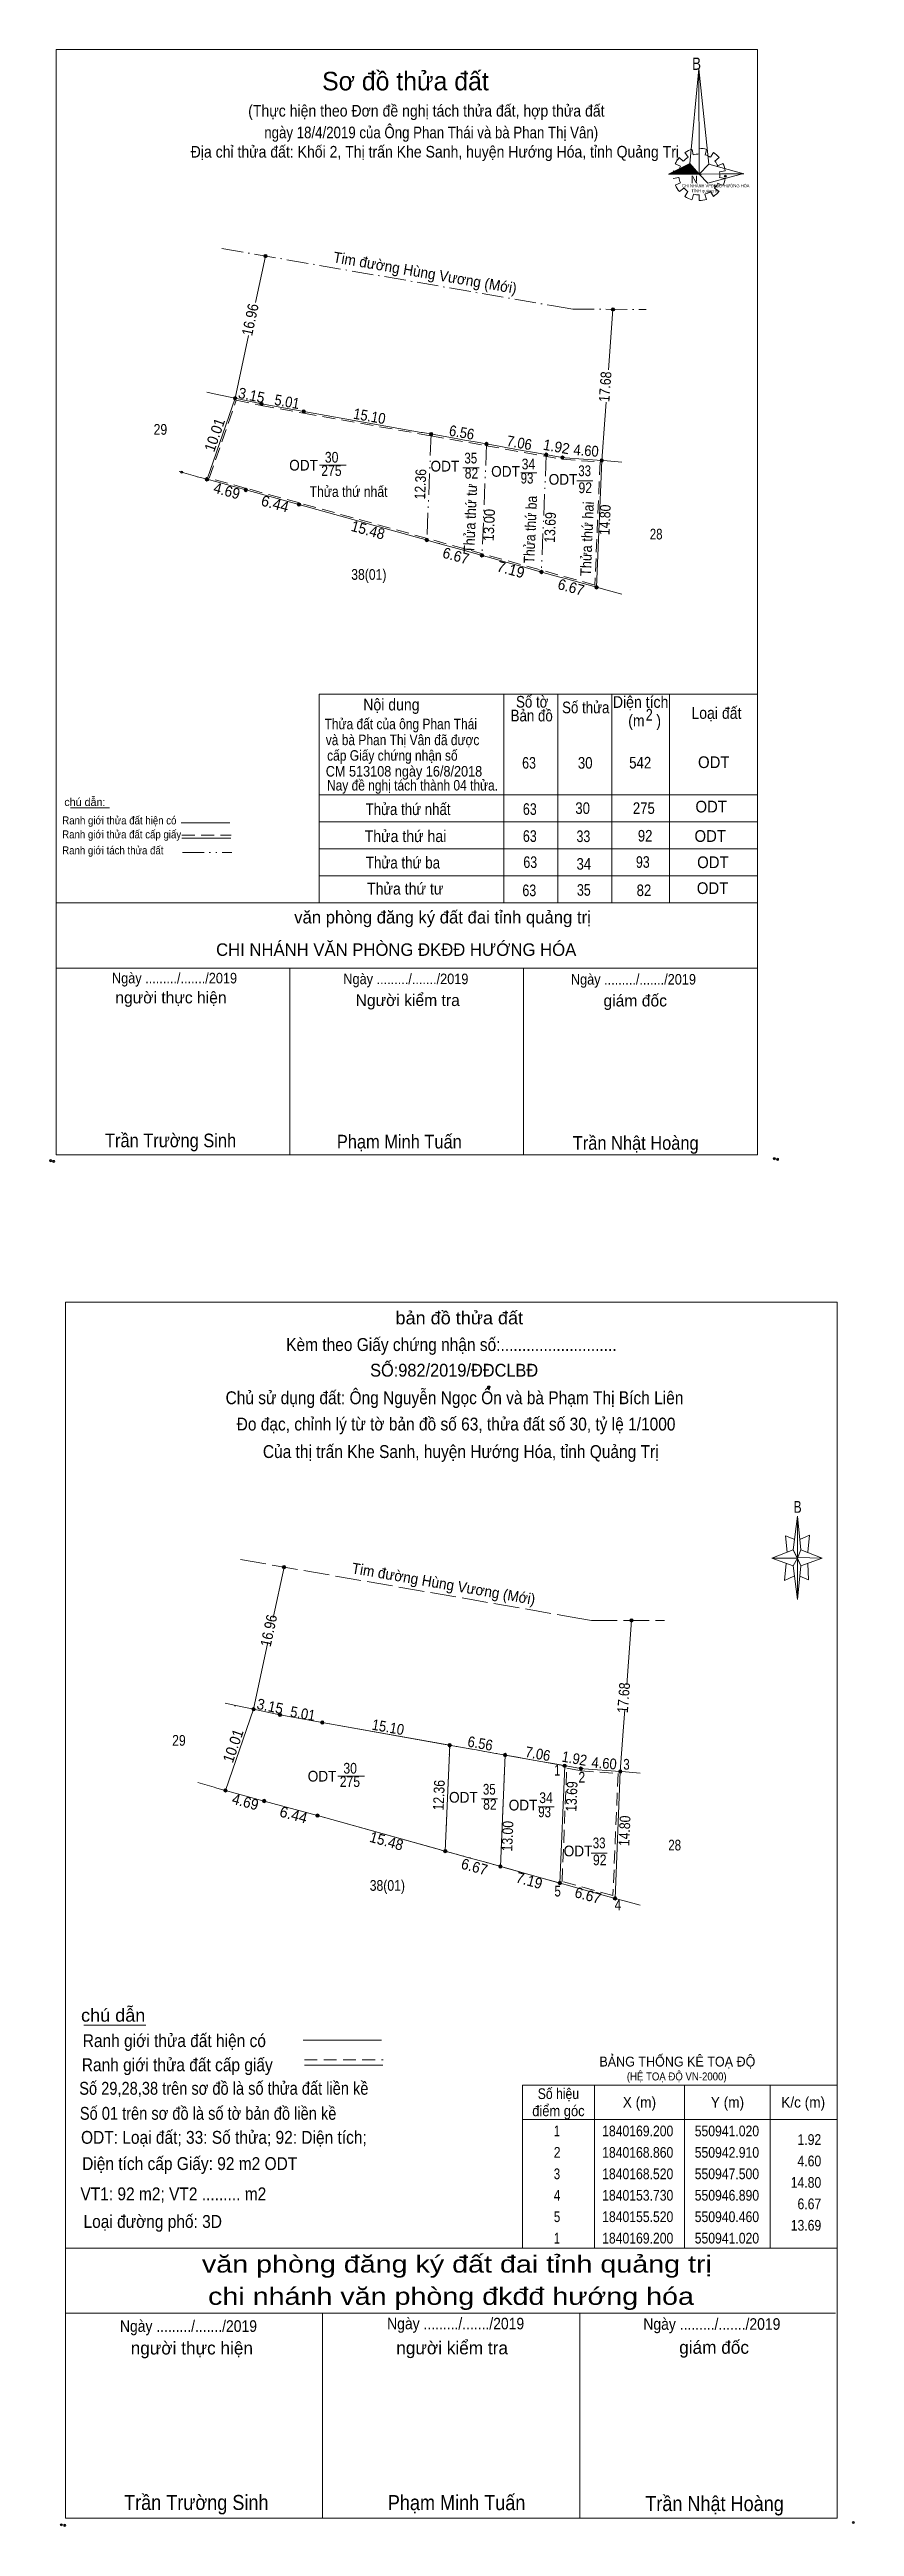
# Model space of a CAD drawing. Header units: metres. Extents: x 550251 to 550955, y 1839955 to 1840244.
# Drawn here: x 550662.4 to 550756.3, y 1839954.7 to 1840243.6 of the extents above; entities that cross this region are included whole.
import ezdxf
from ezdxf.enums import TextEntityAlignment as Align

# ---------------------------------------------------------------- set-up
doc = ezdxf.new("R2010")
doc.units = ezdxf.units.M
doc.header["$LTSCALE"] = 0.5
doc.header["$PDMODE"] = 32
doc.header["$PDSIZE"] = 0.25
for name, pattern in [('DASH_DOUBLE_DOT', [9.2, 5, -1.2, 0.3, -1.2, 0.3, -1.2]), ('DOT_DASHED', [7.7, 5, -1.2, 0.3, -1.2]), ('DOTTED', [1.5, 0.3, -1.2]), ('LONG_DASHED', [7.5, 6, -1.5]), ('MEDIUM_DASHED', [4.5, 3, -1.5])]:
    doc.linetypes.add(name, pattern=pattern)
for name, color, linetype, lineweight in [('1', 7, 'Continuous', 13), ('17', 7, 'Continuous', 13), ('2', 7, 'Continuous', 13), ('5', 7, 'Continuous', 13), ('6', 7, 'Continuous', 13), ('63', 7, 'Continuous', 13)]:
    doc.layers.add(name, color=color, linetype=linetype, lineweight=lineweight)

msp = doc.modelspace()

# ---------------------------------------------------------------- texts
at = {"layer": '1'}
for s, height, width, p in [('BẢNG THỐNG KÊ TOẠ ĐỘ ', 1.15, 0.95, (550726.56, 1840008.34)), ('(HỆ TOẠ ĐỘ VN-2000)', 0.93, 0.9, (550729.76, 1840006.72))]:
    msp.add_text(s, height=height, dxfattribs=dict(at, width=width)).set_placement(p)
at = {"layer": '2'}
for s, height, p in [('Sơ đồ thửa đất', 2.163, (550703.94, 1840238.79)), ('người thực hiện', 1.365, (550676.595, 1840132.32)), ('Người kiểm tra', 1.365, (550704.205, 1840132.01)), ('giám đốc', 1.365, (550730.74, 1840131.96))]:
    msp.add_text(s, height=height, dxfattribs=at).set_placement(p, align=Align.CENTER)
for s, height, width, p in [('B', 1.44, 0.8, (550737.38, 1840241.18)), ('N', 0.9002, 0.9, (550737.24, 1840227.96)), ('CHI NHÁNH VPĐKĐĐ-HƯỚNG HÓA', 0.3407, 0.95, (550736.19, 1840227.49)), ('TỈNH quảng trị', 0.3408, 1.05, (550737.29, 1840226.9)), ('Số tờ', 1.363, 0.85, (550716.84, 1840166.81)), ('Diện tích', 1.363, 0.9, (550728.13, 1840166.78)), ('Thửa đất của ông Phan Thái ', 1.228, 0.85, (550694.51, 1840164.29)), ('Nội dung', 1.363, 0.9, (550699.02, 1840166.48)), ('Bản đồ', 1.363, 0.85, (550716.21, 1840165.2)), ('Số thửa', 1.363, 0.85, (550722.21, 1840166.15)), ('(m   )', 1.363, 0.9, (550729.92, 1840164.61)), ('2', 1.363, 0.8, (550731.97, 1840165.3)), ('Loại đất', 1.363, 0.9, (550737.29, 1840165.5)), ('và bà Phan Thị Vân đã được ', 1.228, 0.85, (550694.65, 1840162.43)), ('CM 513108 ngày 16/8/2018', 1.228, 0.9, (550694.65, 1840158.77)), ('cấp Giấy chứng nhận số ', 1.228, 0.85, (550694.81, 1840160.62)), ('63', 1.354, 0.8, (550717.55, 1840159.69)), ('30', 1.354, 0.85, (550724.05, 1840159.69)), ('542', 1.354, 0.85, (550730.03, 1840159.71)), ('ODT', 1.369, 0.95, (550738.06, 1840159.76)), ('Nay đề nghị tách thành 04 thửa. ', 1.228, 0.85, (550694.79, 1840157.14)), ('Ranh giới thửa đất hiện có ', 0.9349, 0.9, (550663.92, 1840153.19)), ('Thửa thứ nhất', 1.363, 0.85, (550699.29, 1840154.28)), ('63', 1.354, 0.8, (550717.64, 1840154.3)), ('30', 1.354, 0.85, (550723.75, 1840154.41)), ('275', 1.35, 0.85, (550730.46, 1840154.41)), ('ODT', 1.369, 0.95, (550737.76, 1840154.58)), ('Ranh giới thửa đất cấp giấy', 0.9349, 0.9, (550663.91, 1840151.56)), ('Ranh giới tách thửa đất', 0.9349, 0.9, (550663.91, 1840149.7)), ('Thửa thứ hai', 1.369, 0.9, (550699.18, 1840151.13)), ('63', 1.354, 0.8, (550717.64, 1840151.15)), ('33', 1.354, 0.8, (550723.89, 1840151.13)), ('92', 1.35, 0.85, (550731.04, 1840151.19)), ('ODT', 1.369, 0.95, (550737.65, 1840151.15)), ('Thửa thứ ba', 1.369, 0.85, (550699.32, 1840148.05)), ('63', 1.354, 0.8, (550717.69, 1840148.11)), ('34', 1.354, 0.85, (550723.89, 1840147.91)), ('93', 1.35, 0.8, (550730.82, 1840148.13)), ('ODT', 1.369, 0.95, (550737.96, 1840148.09)), ('Thửa thứ tư', 1.369, 0.9, (550699.46, 1840145.01)), ('63', 1.354, 0.8, (550717.58, 1840144.82)), ('35', 1.354, 0.8, (550723.94, 1840144.87)), ('82', 1.35, 0.85, (550730.9, 1840144.83)), ('ODT', 1.369, 0.95, (550737.92, 1840145.07))]:
    msp.add_text(s, height=height, dxfattribs=dict(at, width=width)).set_placement(p)
for s, height, width, p in [('(Thực hiện theo Đơn đề nghị tách thửa đất, hợp thửa đất ', 1.363, 0.9, (550706.61, 1840235.73)), ('ngày 18/4/2019 của Ông Phan Thái và bà Phan Thị Vân)', 1.36, 0.85, (550706.945, 1840233.2)), ('Địa chỉ thửa đất: Khối 2, Thị trấn Khe Sanh, huyện Hướng Hóa, tỉnh Quảng Trị', 1.36, 0.9, (550707.37, 1840230.95)), ('29', 1.25, 0.85, (550675.365, 1840198.63)), ('ODT', 1.25, 0.95, (550692.06, 1840194.45)), ('275', 1.25, 0.85, (550695.305, 1840193.82)), ('30', 1.25, 0.85, (550695.335, 1840195.38)), ('ODT', 1.25, 0.95, (550708.54, 1840194.34)), ('35', 1.25, 0.8, (550711.56, 1840195.28)), ('82', 1.25, 0.85, (550711.64, 1840193.52)), ('ODT', 1.25, 0.95, (550715.61, 1840193.73)), ('93', 1.25, 0.8, (550718.12, 1840192.94)), ('34', 1.25, 0.85, (550718.285, 1840194.59)), ('ODT', 1.25, 0.95, (550722.32, 1840192.8)), ('33', 1.25, 0.8, (550724.84, 1840193.8)), ('Thửa thứ nhất', 1.25, 0.85, (550697.305, 1840191.38)), ('92', 1.25, 0.85, (550724.91, 1840191.82)), ('28', 1.25, 0.8, (550733.18, 1840186.42)), ('38(01)', 1.25, 0.85, (550699.67, 1840181.71)), ('Ngày ........./......./2019', 1.232, 0.9, (550677.01, 1840134.65)), ('Ngày ........./......./2019', 1.232, 0.9, (550703.99, 1840134.56)), ('Ngày ........./......./2019', 1.232, 0.9, (550730.53, 1840134.51)), ('Trần Trường Sinh', 1.59, 0.9, (550676.55, 1840115.54)), ('Phạm Minh Tuấn', 1.59, 0.9, (550703.225, 1840115.4)), ('Trần Nhật Hoàng', 1.59, 0.9, (550730.795, 1840115.25)), ('29', 1.25, 0.85, (550677.525, 1840045.75)), ('30', 1.25, 0.85, (550697.495, 1840042.5)), ('ODT', 1.25, 0.95, (550694.22, 1840041.57)), ('275', 1.25, 0.85, (550697.465, 1840040.94)), ('35', 1.25, 0.8, (550713.72, 1840040.05)), ('ODT', 1.25, 0.95, (550710.7, 1840039.11)), ('82', 1.25, 0.85, (550713.79, 1840038.29)), ('ODT', 1.25, 0.95, (550717.66, 1840038.2)), ('93', 1.25, 0.8, (550720.17, 1840037.41)), ('34', 1.25, 0.85, (550720.335, 1840039.06)), ('ODT', 1.25, 0.95, (550724.07, 1840032.85)), ('33', 1.25, 0.8, (550726.53, 1840033.79)), ('92', 1.25, 0.85, (550726.6, 1840031.81)), ('28', 1.25, 0.8, (550735.34, 1840033.54)), ('38(01)', 1.25, 0.85, (550701.83, 1840028.83)), ('điểm góc', 1.25, 0.9, (550721.78, 1840002.55)), ('Số hiệu', 1.25, 0.85, (550721.78, 1840004.55)), ('X (m)', 1.25, 0.95, (550731.23, 1840003.55)), ('Y (m)', 1.25, 0.95, (550741.495, 1840003.55)), ('K/c (m)', 1.25, 0.95, (550750.325, 1840003.55)), (' 1', 1.25, 0.75, (550721.43, 1840000.2)), ('1840169.200', 1.25, 0.85, (550731.03, 1840000.2)), ('550941.020', 1.25, 0.85, (550741.43, 1840000.2)), (' 2', 1.25, 0.85, (550721.435, 1839997.7)), ('1840168.860', 1.25, 0.85, (550731.03, 1839997.7)), ('550942.910', 1.25, 0.85, (550741.43, 1839997.7)), (' 3', 1.25, 0.8, (550721.425, 1839995.2)), ('1840168.520', 1.25, 0.85, (550731.03, 1839995.2)), ('550947.500', 1.25, 0.85, (550741.43, 1839995.2)), (' 4', 1.25, 0.85, (550721.43, 1839992.7)), ('1840153.730', 1.25, 0.85, (550731.03, 1839992.7)), ('550946.890', 1.25, 0.85, (550741.43, 1839992.7)), (' 5', 1.25, 0.8, (550721.435, 1839990.2)), (' 1', 1.25, 0.75, (550721.43, 1839987.7)), ('1840155.520', 1.25, 0.85, (550731.03, 1839990.2)), ('1840169.200', 1.25, 0.85, (550731.03, 1839987.7)), ('550940.460', 1.25, 0.85, (550741.43, 1839990.2)), ('550941.020', 1.25, 0.85, (550741.43, 1839987.7))]:
    msp.add_text(s, height=height, dxfattribs=dict(at, width=width)).set_placement(p, align=Align.CENTER)
for s, rotation, width, p in [('Tim đường Hùng Vương (Mới)', 350.168, 0.95, (550706.1233, 1840216.9042)), ('16.96', 77.915, 0.9, (550686.4477, 1840211.9241)), ('17.68', 85.748, 0.85, (550727.8463, 1840204.1837)), ('3.15', 347.905, 0.95, (550685.864, 1840202.622)), ('5.01', 349.879, 0.9, (550690.0302, 1840201.8665)), ('10.01', 70.877, 0.95, (550682.2815, 1840198.4103)), ('15.10', 349.889, 0.9, (550699.6453, 1840200.182)), ('6.56', 349.906, 0.9, (550710.3955, 1840198.2856)), ('7.06', 349.884, 0.9, (550717.1152, 1840197.075)), ('1.92', 349.759, 0.95, (550721.4439, 1840196.6183)), ('4.60', 355.764, 0.9, (550724.9688, 1840196.1627)), ('12.36', 87.635, 0.85, (550706.3057, 1840192.8342)), ('4.69', 344.659, 0.95, (550682.9497, 1840191.4858)), ('Thửa thứ tư', 87.635, 0.9, (550712.1365, 1840188.8392)), ('Thửa thứ ba', 87.635, 0.85, (550719.131, 1840187.5392)), ('15.48', 344.482, 0.95, (550699.4128, 1840186.9144)), ('13.00', 87.62, 0.9, (550714.3069, 1840188.069)), ('13.69', 87.605, 0.85, (550721.4367, 1840187.7939)), ('Thửa thứ hai', 87.635, 0.9, (550725.7401, 1840186.4692)), ('14.80', 87.638, 0.85, (550727.8159, 1840188.6792)), ('6.67', 344.444, 0.95, (550709.6574, 1840183.9132)), ('6.67', 344.444, 0.95, (550723.0874, 1840180.2532)), ('Tim đường Hùng Vương (Mới)', 350.168, 0.95, (550708.2833, 1840064.0242)), ('16.96', 77.915, 0.9, (550688.6077, 1840059.0441)), ('17.68', 85.748, 0.85, (550730.006, 1840051.2987)), ('3.15', 347.905, 0.95, (550688.0241, 1840049.742)), ('10.01', 70.877, 0.95, (550684.4433, 1840045.5353)), ('15.10', 349.889, 0.9, (550701.8053, 1840047.302)), ('6.56', 349.906, 0.9, (550712.5555, 1840045.4056)), ('7.06', 349.884, 0.9, (550719.2752, 1840044.195)), ('1.92', 349.759, 0.9, (550723.5389, 1840043.651)), ('4.60', 355.764, 0.9, (550727.0688, 1840043.0827)), ('12.36', 87.635, 0.85, (550708.4657, 1840039.9542)), ('13.69', 87.605, 0.85, (550723.9465, 1840039.7989)), ('4.69', 344.659, 0.95, (550685.1097, 1840038.6058)), ('15.48', 344.482, 0.95, (550701.5728, 1840034.0344)), ('13.00', 87.62, 0.85, (550716.4664, 1840035.179)), ('14.80', 87.638, 0.85, (550730.1159, 1840035.7992)), ('6.67', 344.444, 0.95, (550711.8174, 1840031.0332)), ('7.19', 344.444, 0.95, (550718.2124, 1840029.429)), ('6.67', 344.444, 0.95, (550725.0674, 1840027.7032))]:
    msp.add_text(s, height=1.25, rotation=rotation, dxfattribs=dict(at, width=width)).set_placement(p, align=Align.CENTER)
for s, rotation, p in [('6.44', 344.69, (550688.57, 1840189.9739)), ('7.19', 344.444, (550716.0624, 1840182.3062)), ('6.44', 344.69, (550690.73, 1840037.0939))]:
    msp.add_text(s, height=1.25, rotation=rotation, dxfattribs=at).set_placement(p, align=Align.CENTER)
msp.add_text('chú dẫn:', height=0.9349, dxfattribs=at).set_placement((550664.16, 1840155.33))
for s, p in [('văn phòng đăng ký đất đai tỉnh quảng trị', (550725.56, 1840141.64)), ('CHI NHÁNH VĂN PHÒNG ĐKĐĐ HƯỚNG HÓA', (550723.86, 1840137.86))]:
    msp.add_text(s, height=1.454, dxfattribs=at).set_placement(p, align=Align.RIGHT)
at = {"layer": '2', "width": 0.85}
for s, p in [('1.92', (550752.43, 1839999.2)), ('4.60', (550752.43, 1839996.7)), ('14.80', (550752.43, 1839994.2)), ('6.67', (550752.43, 1839991.7)), ('13.69', (550752.43, 1839989.2))]:
    msp.add_text(s, height=1.25, dxfattribs=at).set_placement(p, align=Align.RIGHT)
at = {"layer": '5'}
for s, height, width, p in [('bản đồ thửa đất', 1.5, 1.05, (550710.22, 1840094.89)), ('Kèm theo Giấy chứng nhận số:...........................', 1.5, 0.9, (550709.3, 1840091.78)), ('SỐ:982/2019/ĐĐCLBĐ', 1.5, 0.95, (550709.62, 1840088.79)), ('Chủ sử dụng đất: Ông Nguyễn Ngọc Ôn và bà Phạm Thị Bích Liên', 1.5, 0.9, (550709.66, 1840085.58)), ('Đo đạc, chỉnh lý từ tờ bản đồ số 63, thửa đất số 30, tỷ lệ 1/1000 ', 1.5, 0.9, (550710.095, 1840082.51)), ('Của thị trấn Khe Sanh, huyện Hướng Hóa, tỉnh Quảng Trị', 1.5, 0.9, (550710.39, 1840079.3)), ('B', 1.378, 0.75, (550749.68, 1840072.91)), ('văn phòng đăng ký đất đai tỉnh quảng trị', 2, 1.25, (550709.945, 1839984.31)), ('chi nhánh văn phòng đkđđ hướng hóa', 2, 1.25, (550709.255, 1839980.55)), ('Ngày ........./......./2019', 1.35, 0.9, (550678.635, 1839977.4)), ('Ngày ........./......./2019', 1.35, 0.9, (550709.795, 1839977.69)), ('Ngày ........./......./2019', 1.35, 0.9, (550739.675, 1839977.64)), ('Trần Trường Sinh', 1.75, 0.9, (550679.55, 1839956.63)), ('Phạm Minh Tuấn', 1.75, 0.9, (550709.905, 1839956.61)), ('Trần Nhật Hoàng', 1.75, 0.9, (550739.985, 1839956.5))]:
    msp.add_text(s, height=height, dxfattribs=dict(at, width=width)).set_placement(p, align=Align.CENTER)
for s, p in [('người thực hiện', (550679.03, 1839974.76)), ('người kiểm tra', (550709.385, 1839974.78)), ('giám đốc', (550739.935, 1839974.84))]:
    msp.add_text(s, height=1.5, dxfattribs=at).set_placement(p, align=Align.CENTER)
at = {"layer": '6'}
for s, width, p in [('chú dẫn', 1.05, (550666.11, 1840013.57)), ('Ranh giới thửa đất hiện có ', 0.9, (550666.31, 1840010.61)), ('Ranh giới thửa đất cấp giấy', 0.9, (550666.2, 1840007.79)), ('Số 29,28,38 trên sơ đồ là số thửa đất liền kề', 0.85, (550665.9, 1840005.05)), ('Số 01 trên sơ đồ là số tờ bản đồ liền kề', 0.85, (550665.97, 1840002.13)), ('ODT: Loại đất; 33: Số thửa; 92: Diện tích;', 0.9, (550666.11, 1839999.33)), ('Diện tích cấp Giấy: 92 m2 ODT', 0.9, (550666.24, 1839996.27)), ('VT1: 92 m2; VT2 ......... m2', 0.9, (550666.04, 1839992.74)), ('Loại đường phố: 3D', 0.9, (550666.4, 1839989.52))]:
    msp.add_text(s, height=1.5, dxfattribs=dict(at, width=width)).set_placement(p)
at = {"layer": '63', "width": 0.9}
msp.add_text('5.01', height=1.25, rotation=349.879, dxfattribs=at).set_placement((550691.8702, 1840048.8865), align=Align.CENTER)
at = {"layer": '63'}
for s, width, p in [(' 3', 0.8, (550730.09, 1840042.96)), (' 1', 0.75, (550722, 1840042.27)), (' 2', 0.85, (550724.9, 1840041.45)), (' 5', 0.8, (550722.06, 1840028.17)), (' 4', 0.85, (550729.12, 1840026.57))]:
    msp.add_text(s, height=1.25, dxfattribs=dict(at, width=width)).set_placement(p, align=Align.RIGHT)

# ---------------------------------------------------------------- hatches: boundary and pattern name
at = {"layer": '2'}
for points in [[(550734.62, 1840229.03), (550737.12, 1840230.25), (550738.19, 1840229.03)], [(550687.825, 1840219.4664, 1), (550687.425, 1840219.4664, 1)], [(550728.345, 1840213.2464, 1), (550727.945, 1840213.2464, 1)], [(550684.275, 1840202.8864, 1), (550683.875, 1840202.8864, 1)], [(550687.355, 1840202.2264, 1), (550686.955, 1840202.2264, 1)], [(550692.285, 1840201.3464, 1), (550691.885, 1840201.3464, 1)], [(550707.145, 1840198.6964, 1), (550706.745, 1840198.6964, 1)], [(550713.6028, 1840197.5495, 1), (550713.2028, 1840197.5495, 1)], [(550720.5573, 1840196.3022, 1), (550720.1573, 1840196.3022, 1)], [(550722.445, 1840195.9664, 1), (550722.045, 1840195.9664, 1)], [(550727.035, 1840195.6264, 1), (550726.635, 1840195.6264, 1)], [(550680.995, 1840193.4264, 1), (550680.595, 1840193.4264, 1)], [(550685.515, 1840192.1864, 1), (550685.115, 1840192.1864, 1)], [(550691.725, 1840190.4864, 1), (550691.325, 1840190.4864, 1)], [(550706.635, 1840186.3464, 1), (550706.235, 1840186.3464, 1)], [(550713.065, 1840184.5564, 1), (550712.665, 1840184.5564, 1)], [(550719.9933, 1840182.6257, 1), (550719.5933, 1840182.6257, 1)], [(550726.425, 1840180.8364, 1), (550726.025, 1840180.8364, 1)], [(550689.98, 1840066.58, 1), (550689.58, 1840066.58, 1)], [(550730.5, 1840060.36, 1), (550730.1, 1840060.36, 1)], [(550686.43, 1840050, 1), (550686.03, 1840050, 1)], [(550689.51, 1840049.34, 1), (550689.11, 1840049.34, 1)], [(550694.44, 1840048.46, 1), (550694.04, 1840048.46, 1)], [(550709.3, 1840045.81, 1), (550708.9, 1840045.81, 1)], [(550715.7578, 1840044.6631, 1), (550715.3578, 1840044.6631, 1)], [(550722.7123, 1840043.4159, 1), (550722.3123, 1840043.4159, 1)], [(550724.6, 1840043.08, 1), (550724.2, 1840043.08, 1)], [(550729.19, 1840042.74, 1), (550728.79, 1840042.74, 1)], [(550683.15, 1840040.54, 1), (550682.75, 1840040.54, 1)], [(550687.67, 1840039.3, 1), (550687.27, 1840039.3, 1)], [(550693.88, 1840037.6, 1), (550693.48, 1840037.6, 1)], [(550708.79, 1840033.46, 1), (550708.39, 1840033.46, 1)], [(550715.22, 1840031.67, 1), (550714.82, 1840031.67, 1)], [(550722.1483, 1840029.7393, 1), (550721.7483, 1840029.7393, 1)], [(550728.58, 1840027.95, 1), (550728.18, 1840027.95, 1)]]:
    msp.add_hatch(color=256, dxfattribs=at).paths.add_polyline_path(points)
at = {"layer": '6'}
msp.add_hatch(color=256, dxfattribs=at).paths.add_polyline_path([(550713.72, 1840087.38), (550713.75, 1840087.41), (550713.8, 1840087.47), (550713.84, 1840087.56), (550713.82, 1840087.61), (550713.79, 1840087.65), (550713.73, 1840087.68), (550713.66, 1840087.69), (550713.6, 1840087.68), (550713.55, 1840087.66), (550713.51, 1840087.61), (550713.5, 1840087.57), (550713.5, 1840087.54), (550713.51, 1840087.52), (550713.54, 1840087.51), (550713.58, 1840087.51), (550713.59, 1840087.54), (550713.59, 1840087.56), (550713.57, 1840087.57), (550713.56, 1840087.58), (550713.56, 1840087.59), (550713.56, 1840087.6), (550713.59, 1840087.64), (550713.64, 1840087.65), (550713.67, 1840087.64), (550713.7, 1840087.62), (550713.71, 1840087.6), (550713.72, 1840087.56), (550713.69, 1840087.45), (550713.68, 1840087.43), (550713.66, 1840087.4), (550713.65, 1840087.37), (550713.65, 1840087.35), (550713.64, 1840087.31), (550713.63, 1840087.28), (550713.67, 1840087.28), (550713.69, 1840087.34)])

# ---------------------------------------------------------------- linework, layer by layer
at = {"layer": '1'}
msp.add_lwpolyline([(550686.23, 1840050), (550689.31, 1840049.34), (550694.24, 1840048.46), (550709.1, 1840045.81), (550708.59, 1840033.46), (550693.68, 1840037.6), (550687.47, 1840039.3), (550682.95, 1840040.54)], close=True, dxfattribs=at)
at = {"layer": '17'}
msp.add_line((550666.42, 1840013.16), (550673.66, 1840013.16), dxfattribs=at)
at = {"layer": '2'}
for p, q in [((550736.9, 1840230.99), (550736.54, 1840231.53)), ((550737.36, 1840231.91), (550737.51, 1840231.26)), ((550738.19, 1840231.37), (550738.21, 1840232.03)), ((550739.06, 1840231.91), (550738.9, 1840231.24)), ((550739.5, 1840230.99), (550739.85, 1840231.53)), ((550735.15, 1840229.4), (550735.81, 1840229.3)), ((550735.81, 1840228.64), (550735.15, 1840228.53)), ((550736.01, 1840229.96), (550735.41, 1840230.21)), ((550735.85, 1840230.95), (550736.34, 1840230.52)), ((550737.87, 1840229.01), (550738.51, 1840229.01)), ((550740.51, 1840230.95), (550740.01, 1840230.54)), ((550740.37, 1840229.98), (550740.96, 1840230.27)), ((550741.24, 1840229.4), (550740.57, 1840229.3)), ((550740.57, 1840228.64), (550741.24, 1840228.53)), ((550735.41, 1840227.72), (550736.01, 1840228.01)), ((550736.4, 1840227.39), (550735.89, 1840226.98)), ((550736.54, 1840226.42), (550736.88, 1840227)), ((550737.55, 1840226.69), (550737.36, 1840226.05)), ((550738.19, 1840225.95), (550738.19, 1840226.59)), ((550738.84, 1840226.69), (550739.04, 1840226.07)), ((550739.85, 1840226.42), (550739.5, 1840226.98)), ((550739.97, 1840227.39), (550740.51, 1840227)), ((550740.98, 1840227.7), (550740.33, 1840227.95)), ((550687.62, 1840219.47), (550686.47, 1840214.07)), ((550728.14, 1840213.25), (550727.62, 1840206.2)), ((550685.65, 1840210.22), (550684.08, 1840202.89)), ((550680.76, 1840203.59), (550682, 1840203.33)), ((550684.08, 1840202.89), (550680.8, 1840193.43)), ((550682, 1840203.33), (550684.08, 1840202.89)), ((550684.08, 1840202.89), (550687.16, 1840202.23)), ((550687.16, 1840202.23), (550692.08, 1840201.35)), ((550727.18, 1840200.35), (550726.84, 1840195.63)), ((550727.33, 1840202.43), (550727.18, 1840200.35)), ((550705.94, 1840198.88), (550707.3, 1840198.64)), ((550707.3, 1840198.64), (550710.06, 1840198.15)), ((550712.08, 1840197.79), (550714.86, 1840197.29)), ((550714.86, 1840197.29), (550715.64, 1840197.15)), ((550677.56, 1840194.35), (550677.84, 1840194.27)), ((550677.84, 1840194.27), (550679.46, 1840193.8)), ((550693.91, 1840195.09), (550697.03, 1840195.09)), ((550719, 1840196.55), (550721.78, 1840196.05)), ((550721.78, 1840196.05), (550722.24, 1840195.97)), ((550722.24, 1840195.97), (550722.58, 1840195.94)), ((550722.58, 1840195.94), (550726.84, 1840195.63)), ((550726.84, 1840195.63), (550726.22, 1840180.84)), ((550726.84, 1840195.63), (550726.23, 1840180.84)), ((550679.46, 1840193.8), (550679.68, 1840193.74)), ((550679.67, 1840193.74), (550680.05, 1840193.63)), ((550680.05, 1840193.63), (550680.79, 1840193.43)), ((550685.32, 1840192.19), (550680.8, 1840193.43)), ((550691.52, 1840190.49), (550685.32, 1840192.19)), ((550723.91, 1840193.25), (550725.79, 1840193.25)), ((550705.95, 1840186.48), (550707.26, 1840186.11)), ((550712.09, 1840184.77), (550714.87, 1840184)), ((550714.87, 1840184), (550715.65, 1840183.78)), ((550718.99, 1840182.85), (550721.79, 1840182.07)), ((550721.79, 1840182.07), (550722.59, 1840181.85)), ((550722.59, 1840181.85), (550726.23, 1840180.84)), ((550726.22, 1840180.84), (550727.46, 1840180.5)), ((550727.46, 1840180.5), (550729.16, 1840180.03)), ((550693.88, 1840168.39), (550745.01, 1840168.39)), ((550693.89, 1840168.39), (550693.89, 1840144.06)), ((550715.42, 1840168.39), (550715.42, 1840144.06)), ((550721.71, 1840168.39), (550721.71, 1840144.06)), ((550728.01, 1840168.39), (550728.01, 1840144.06)), ((550734.75, 1840168.38), (550734.75, 1840144.04)), ((550693.88, 1840156.65), (550745.01, 1840156.65)), ((550664.89, 1840155.12), (550669.41, 1840155.12)), ((550677.79, 1840153.39), (550683.48, 1840153.39)), ((550677.88, 1840151.57), (550683.56, 1840151.57)), ((550693.88, 1840153.5), (550745.01, 1840153.5)), ((550693.88, 1840150.36), (550745.01, 1840150.36)), ((550693.88, 1840147.21), (550745.01, 1840147.21)), ((550663.2, 1840144.06), (550745.01, 1840144.06)), ((550663.2, 1840143.36), (550663.2, 1840114.64)), ((550663.21, 1840136.43), (550745.01, 1840136.43)), ((550663.21, 1840114.64), (550663.21, 1840136.43)), ((550690.46, 1840136.42), (550690.46, 1840114.64)), ((550717.72, 1840136.42), (550717.72, 1840114.64)), ((550745.01, 1840114.64), (550663.21, 1840114.64)), ((550689.78, 1840066.58), (550688.52, 1840060.67)), ((550730.3, 1840060.36), (550729.74, 1840052.87)), ((550687.91, 1840057.83), (550686.23, 1840050)), ((550682.92, 1840050.7), (550684.15, 1840050.44)), ((550686.23, 1840050), (550682.95, 1840040.54)), ((550684.1, 1840050.32), (550684.06, 1840050.4)), ((550684.15, 1840050.44), (550686.23, 1840050)), ((550686.23, 1840050), (550689.31, 1840049.34)), ((550729.53, 1840049.98), (550729.34, 1840047.46)), ((550689.31, 1840049.34), (550694.24, 1840048.46)), ((550729.34, 1840047.46), (550728.99, 1840042.74)), ((550708.1, 1840045.99), (550709.46, 1840045.75)), ((550709.1, 1840045.81), (550708.59, 1840033.46)), ((550714.24, 1840044.9), (550717.02, 1840044.4)), ((550715.56, 1840044.66), (550715.02, 1840031.67)), ((550717.02, 1840044.4), (550717.8, 1840044.26)), ((550679.72, 1840041.46), (550679.99, 1840041.38)), ((550679.99, 1840041.38), (550680, 1840041.38)), ((550680, 1840041.38), (550681.62, 1840040.91)), ((550681.62, 1840040.91), (550681.83, 1840040.85)), ((550696.06, 1840042.21), (550699.18, 1840042.21)), ((550721.15, 1840043.66), (550723.94, 1840043.16)), ((550722.51, 1840043.42), (550721.95, 1840029.74)), ((550723.94, 1840043.16), (550724.4, 1840043.08)), ((550724.4, 1840043.08), (550724.74, 1840043.05)), ((550724.74, 1840043.05), (550728.99, 1840042.74)), ((550728.99, 1840042.74), (550728.38, 1840027.95)), ((550681.83, 1840040.85), (550682.21, 1840040.74)), ((550682.21, 1840040.74), (550682.95, 1840040.54)), ((550687.47, 1840039.3), (550682.95, 1840040.54)), ((550693.68, 1840037.6), (550687.47, 1840039.3)), ((550708.1, 1840033.59), (550709.41, 1840033.23)), ((550712.99, 1840032.23), (550714.24, 1840031.88)), ((550725.59, 1840033.23), (550727.48, 1840033.23)), ((550714.24, 1840031.88), (550717.02, 1840031.11)), ((550717.02, 1840031.11), (550717.8, 1840030.89)), ((550721.15, 1840029.96), (550723.94, 1840029.19)), ((550723.94, 1840029.19), (550724.74, 1840028.96)), ((550724.74, 1840028.96), (550728.38, 1840027.95)), ((550728.38, 1840027.95), (550729.61, 1840027.61)), ((550729.61, 1840027.61), (550731.32, 1840027.14)), ((550725.99, 1840006.17), (550725.99, 1839987.17)), ((550736.49, 1840006.17), (550736.49, 1839987.17)), ((550746.49, 1840006.17), (550746.49, 1839987.17)), ((550717.59, 1840002.17), (550754.28, 1840002.17))]:
    msp.add_line(p, q, dxfattribs=at)
at = {"layer": '2', "linetype": 'DOT_DASHED'}
for p, q in [((550682.54, 1840220.35), (550720.98, 1840213.69)), ((550720.98, 1840213.69), (550723.46, 1840213.26)), ((550723.46, 1840213.26), (550732.02, 1840213.25))]:
    msp.add_line(p, q, dxfattribs=at)
at = {"layer": '2', "linetype": 'DASH_DOUBLE_DOT'}
for p, q in [((550706.94, 1840198.7), (550706.44, 1840186.34)), ((550713.4, 1840197.55), (550712.87, 1840184.56)), ((550720.36, 1840196.3), (550719.79, 1840182.63)), ((550677.96, 1840149.93), (550683.69, 1840149.93))]:
    msp.add_line(p, q, dxfattribs=at)
at = {"layer": '2', "linetype": 'DOTTED'}
for p, q in [((550710.84, 1840185.13), (550707.26, 1840186.12)), ((550712.08, 1840184.78), (550710.84, 1840185.13)), ((550711.47, 1840045.39), (550712.99, 1840045.12)), ((550711.47, 1840032.66), (550709.41, 1840033.23)), ((550712.99, 1840032.24), (550711.47, 1840032.66)), ((550712.99, 1840032.24), (550711.47, 1840032.66)), ((550714.24, 1840031.89), (550712.99, 1840032.24))]:
    msp.add_line(p, q, dxfattribs=at)
at = {"layer": '2', "linetype": 'MEDIUM_DASHED'}
msp.add_line((550677.88, 1840151.94), (550683.62, 1840151.94), dxfattribs=at)
at = {"layer": '2', "linetype": 'LONG_DASHED'}
for p, q in [((550684.7, 1840067.46), (550723.14, 1840060.8)), ((550723.14, 1840060.8), (550725.62, 1840060.37)), ((550725.62, 1840060.37), (550734.17, 1840060.36))]:
    msp.add_line(p, q, dxfattribs=at)
at = {"layer": '2'}
for points in [[(550663.21, 1840243.55), (550745.01, 1840243.55), (550745.01, 1840114.64), (550663.21, 1840114.64)], [(550738.15, 1840241.3), (550738.19, 1840229.03), (550737.12, 1840230.25)], [(550738.15, 1840241.3), (550738.19, 1840229.03), (550739.32, 1840230.17)], [(550734.62, 1840229.03), (550737.12, 1840230.25), (550738.19, 1840229.03)], [(550743.42, 1840229.07), (550738.19, 1840229.03), (550739.32, 1840230.17)], [(550743.38, 1840229.09), (550739.22, 1840227.97), (550738.19, 1840229.03)], [(550717.59, 1840006.17), (550754.28, 1840006.17), (550754.28, 1839987.17), (550717.59, 1839987.17)]]:
    msp.add_lwpolyline(points, close=True, dxfattribs=at)
at = {"layer": '2', "linetype": 'MEDIUM_DASHED'}
for points in [[(550684.21, 1840202.66), (550687.12, 1840202.03), (550692.05, 1840201.15), (550706.92, 1840198.5), (550713.37, 1840197.35), (550722.22, 1840195.77), (550726.63, 1840195.44), (550726.04, 1840181.1), (550706.5, 1840186.53), (550691.58, 1840190.68), (550685.37, 1840192.38), (550681.06, 1840193.57)], [(550722.75, 1840043.12), (550724.37, 1840042.83), (550728.73, 1840042.51), (550728.14, 1840028.28), (550722.21, 1840029.93)]]:
    msp.add_lwpolyline(points, close=True, dxfattribs=at)
at = {"layer": '2'}
for points in [[(550692.08, 1840201.35), (550705.78, 1840198.91), (550705.94, 1840198.88)], [(550710.06, 1840198.15), (550710.84, 1840198.01), (550712.08, 1840197.79)], [(550715.64, 1840197.15), (550717.56, 1840196.81), (550719, 1840196.55)], [(550710.65, 1840194.78), (550710.83, 1840194.78), (550712.53, 1840194.78)], [(550717.38, 1840194.18), (550717.68, 1840194.18), (550719.26, 1840194.18)], [(550729.16, 1840195.45), (550727.46, 1840195.58), (550726.84, 1840195.63)], [(550691.52, 1840190.49), (550705.77, 1840186.53), (550705.95, 1840186.48)], [(550707.26, 1840186.11), (550710.83, 1840185.12), (550712.09, 1840184.77)], [(550715.65, 1840183.78), (550717.57, 1840183.25), (550718.99, 1840182.85)], [(550694.24, 1840048.46), (550707.93, 1840046.02), (550708.1, 1840045.99)], [(550709.46, 1840045.75), (550711.47, 1840045.39), (550712.21, 1840045.26)], [(550712.21, 1840045.26), (550712.99, 1840045.12), (550714.24, 1840044.9)], [(550719.72, 1840030.36), (550715.02, 1840031.67), (550715.56, 1840044.66), (550719.72, 1840043.92)], [(550717.8, 1840044.26), (550719.72, 1840043.92), (550721.15, 1840043.66)], [(550719.72, 1840043.92), (550722.51, 1840043.42), (550721.95, 1840029.74), (550719.72, 1840030.36)], [(550731.32, 1840042.56), (550729.61, 1840042.69), (550728.99, 1840042.74)], [(550712.8, 1840039.54), (550712.99, 1840039.54), (550714.69, 1840039.54)], [(550719.41, 1840038.64), (550719.72, 1840038.64), (550721.3, 1840038.64)], [(550693.68, 1840037.6), (550707.93, 1840033.64), (550708.1, 1840033.59)], [(550709.41, 1840033.23), (550711.47, 1840032.65), (550712.99, 1840032.23)], [(550717.8, 1840030.89), (550719.72, 1840030.36), (550721.15, 1840029.96)]]:
    msp.add_lwpolyline(points, dxfattribs=at)
at = {"layer": '2', "linetype": 'DOTTED'}
for points in [[(550711.47, 1840032.66), (550708.59, 1840033.46), (550709.1, 1840045.81), (550711.47, 1840045.39)], [(550712.99, 1840045.12), (550715.56, 1840044.66), (550715.02, 1840031.67), (550712.99, 1840032.24)]]:
    msp.add_lwpolyline(points, dxfattribs=at)
at = {"layer": '2'}
for centre in [(550687.625, 1840219.4664), (550728.145, 1840213.2464), (550684.075, 1840202.8864), (550687.155, 1840202.2264), (550692.085, 1840201.3464), (550706.945, 1840198.6964), (550713.4028, 1840197.5495), (550720.3573, 1840196.3022), (550722.245, 1840195.9664), (550726.835, 1840195.6264), (550680.795, 1840193.4264), (550685.315, 1840192.1864), (550691.525, 1840190.4864), (550706.435, 1840186.3464), (550712.865, 1840184.5564), (550719.7933, 1840182.6257), (550726.225, 1840180.8364), (550689.78, 1840066.58), (550730.3, 1840060.36), (550686.23, 1840050), (550689.31, 1840049.34), (550694.24, 1840048.46), (550709.1, 1840045.81), (550715.5578, 1840044.6631), (550722.5123, 1840043.4159), (550724.4, 1840043.08), (550728.99, 1840042.74), (550682.95, 1840040.54), (550687.47, 1840039.3), (550693.68, 1840037.6), (550708.59, 1840033.46), (550715.02, 1840031.67), (550721.9483, 1840029.7393), (550728.38, 1840027.95)]:
    msp.add_circle(centre, 0.2, dxfattribs=at)
for centre, major_axis, start_param, end_param in [((550738.198, 1840228.986), (3.0586, 0), 1.84955988, 2.13900916), ((550738.198, 1840228.986), (3.0586, 0), 1.27924208, 1.56332225), ((550738.198, 1840228.986), (3.0586, 0), 0.71056237, 0.99687234), ((550738.198, 1840228.986), (3.0586, 0), 2.43958176, 2.72400246), ((550738.198, 1840228.986), (2.3971, 0), 2.72368549, 3.01515824), ((550738.198, 1840228.986), (2.3971, 0), 3.28229955, 3.56105054), ((550738.198, 1840228.986), (2.3971, 0), 2.13373541, 2.44496261), ((550738.198, 1840228.986), (2.3971, 0), 1.56985589, 1.85611068), ((550738.198, 1840228.986), (2.3971, 0), 1.00270906, 1.2755622), ((550738.198, 1840228.986), (2.3971, 0), 0.42678376, 0.70646463), ((550738.198, 1840228.986), (2.3971, 0), 6.13558388, 6.41618463), ((550738.198, 1840228.986), (3.0586, 0), 0.1390515, 0.43393316), ((550738.198, 1840228.986), (3.0586, 0), 3.56988637, 3.85691866), ((550738.198, 1840228.986), (2.3971, 0), 3.86077574, 4.13258255), ((550738.1805, 1840228.9679), (3.0586, 0), 4.1470906, 4.43659307), ((550738.198, 1840228.986), (2.3971, 0), 4.43854677, 4.71314001), ((550738.198, 1840228.986), (3.0586, 0), 4.71301008, 4.99761054), ((550738.198, 1840228.986), (2.3971, 0), 4.99087134, 5.28933161), ((550738.198, 1840228.986), (3.0586, 0), 5.28561416, 5.56798705), ((550738.198, 1840228.986), (2.3971, 0), 5.56137327, 5.83951437), ((550738.198, 1840228.986), (3.0586, 0), 5.85230288, 6.13839648)]:
    msp.add_ellipse(centre, major_axis=major_axis, ratio=0.995001, start_param=start_param, end_param=end_param, dxfattribs=at)
for p in [(550741.24, 1840228.78), (550677.84, 1840194.27), (550662.56, 1840113.98), (550662.91, 1840113.89), (550746.96, 1840114.2), (550747.34, 1840114.14)]:
    msp.add_point(p, dxfattribs=at)
at = {"layer": '5'}
for p, q in [((550749.15, 1840068.61), (550749.65, 1840072.51)), ((550749.15, 1840066.71), (550746.65, 1840067.61)), ((550750.05, 1840068.61), (550752.55, 1840067.61)), ((550750.85, 1840067.01), (550750.95, 1840065.11)), ((550750.05, 1840066.71), (550749.65, 1840062.81)), ((550750.95, 1840065.11), (550749.95, 1840065.51)), ((550664.28, 1839987.17), (550754.28, 1839987.17)), ((550664.28, 1839979.57), (550754.08, 1839979.57)), ((550664.28, 1839979.57), (550754.08, 1839979.57)), ((550664.28, 1839979.57), (550754.08, 1839979.57)), ((550694.28, 1839955.67), (550694.28, 1839979.57)), ((550724.28, 1839955.67), (550724.28, 1839979.57))]:
    msp.add_line(p, q, dxfattribs=at)
for points in [[(550664.28, 1840097.47), (550754.28, 1840097.47), (550754.28, 1839955.67), (550664.28, 1839955.67)], [(550749.65, 1840072.51), (550750.05, 1840068.61), (550749.65, 1840067.61)], [(550749.65, 1840067.61), (550746.65, 1840067.61), (550749.15, 1840068.61), (550750.05, 1840066.71), (550752.55, 1840067.61), (550749.65, 1840067.71)], [(550749.65, 1840067.61), (550749.65, 1840062.81), (550749.15, 1840066.71)]]:
    msp.add_lwpolyline(points, close=True, dxfattribs=at)
for points in [[(550749.35, 1840069.81), (550748.25, 1840070.21), (550748.45, 1840068.31)], [(550749.95, 1840069.81), (550751.05, 1840070.31), (550750.85, 1840068.31)], [(550749.65, 1840067.61), (550749.15, 1840068.61), (550746.65, 1840067.61)], [(550748.35, 1840067.01), (550748.15, 1840065.01), (550749.25, 1840065.51)], [(550749.65, 1840067.61), (550750.05, 1840066.71), (550752.55, 1840067.61)], [(550754.28, 1839955.67), (550664.28, 1839955.67), (550664.28, 1839979.57)]]:
    msp.add_lwpolyline(points, dxfattribs=at)
for p in [(550663.81, 1839954.9), (550664.21, 1839954.83)]:
    msp.add_point(p, dxfattribs=at)
at = {"layer": '6'}
for p, q in [((550692.02, 1840011.42), (550701.16, 1840011.42)), ((550692.16, 1840008.49), (550701.3, 1840008.49))]:
    msp.add_line(p, q, dxfattribs=at)
at = {"layer": '6', "linetype": 'MEDIUM_DASHED'}
msp.add_line((550692.16, 1840009.11), (550701.36, 1840009.11), dxfattribs=at)
at = {"layer": '6'}
msp.add_lwpolyline([(550713.72, 1840087.38), (550713.75, 1840087.41), (550713.8, 1840087.47), (550713.84, 1840087.56), (550713.82, 1840087.61), (550713.79, 1840087.65), (550713.73, 1840087.68), (550713.66, 1840087.69), (550713.6, 1840087.68), (550713.55, 1840087.66), (550713.51, 1840087.61), (550713.5, 1840087.57), (550713.5, 1840087.54), (550713.51, 1840087.52), (550713.54, 1840087.51), (550713.58, 1840087.51), (550713.59, 1840087.54), (550713.59, 1840087.56), (550713.57, 1840087.57), (550713.56, 1840087.58), (550713.56, 1840087.59), (550713.56, 1840087.6), (550713.59, 1840087.64), (550713.64, 1840087.65), (550713.67, 1840087.64), (550713.7, 1840087.62), (550713.71, 1840087.6), (550713.72, 1840087.56), (550713.69, 1840087.45), (550713.68, 1840087.43), (550713.66, 1840087.4), (550713.65, 1840087.37), (550713.65, 1840087.35), (550713.64, 1840087.31), (550713.63, 1840087.28), (550713.67, 1840087.28), (550713.69, 1840087.34)], close=True, dxfattribs=at)
msp.add_point((550756.18, 1839955.17), dxfattribs=at)

msp.set_redraw_order([(e.dxf.handle, doc.entitydb.next_handle()) for e in msp.query("TEXT MTEXT ATTDEF DIMENSION ARC_DIMENSION")])  # texts and dimensions are drawn at this point

doc.saveas('drawing.dxf')
